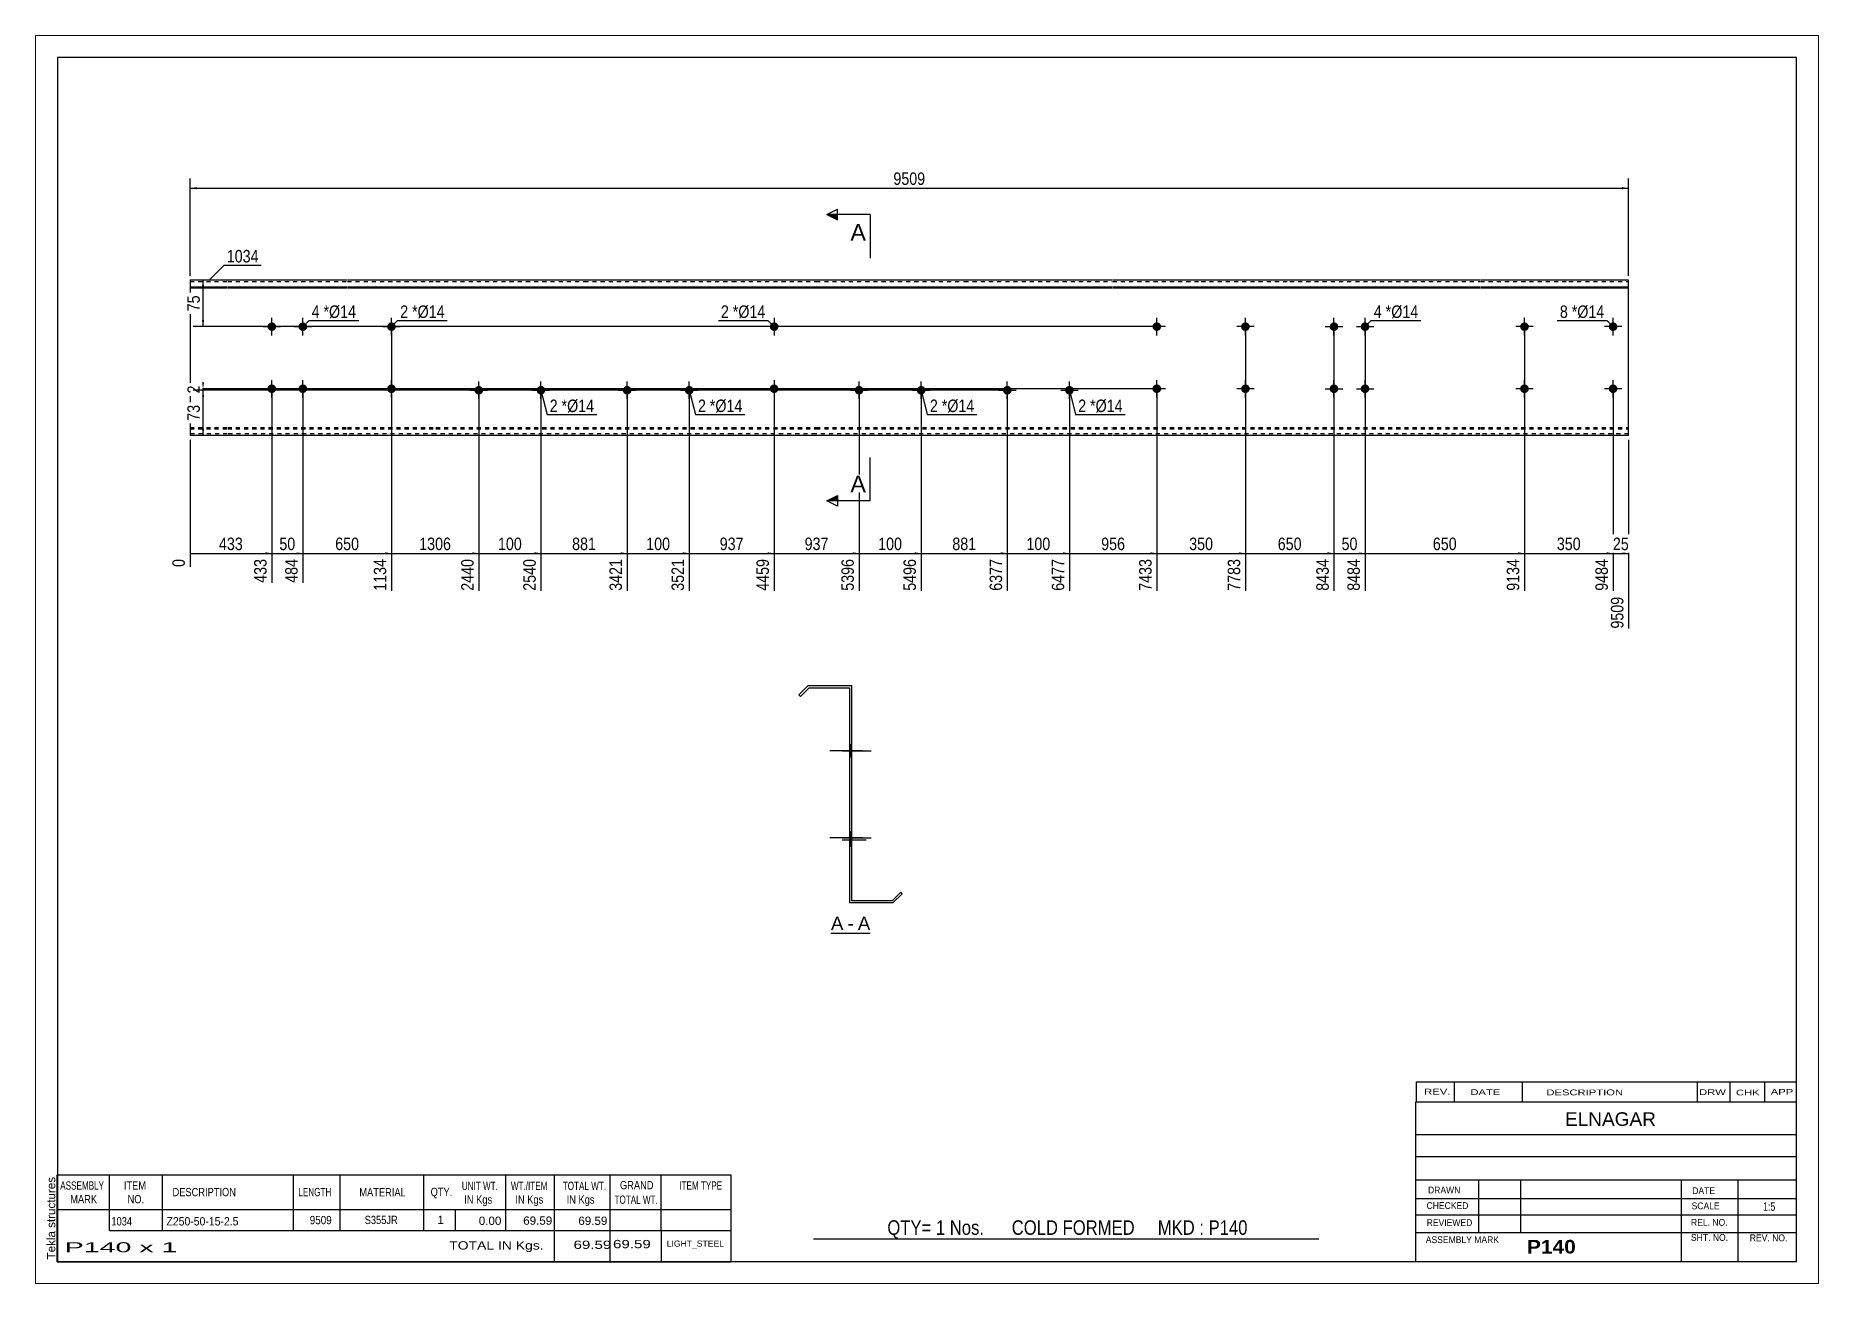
# Paper-space layout 'Layout1' of a CAD drawing. Header units: millimetres. Extents: x 0 to 410, y 0 to 287.
# The model-space entities are those that its viewports show. They can reach past a viewport. Long polylines and large blocks are cut down to what shows.
import ezdxf

# ---------------------------------------------------------------- set-up
doc = ezdxf.new("R2010")
doc.units = ezdxf.units.MM
doc.linetypes.add('DXK_LINE_DOT1', pattern=[1.8814, 0.9407, -0.9407])
doc.layers.add('Viewport layer', color=7, linetype='Continuous', plot=False)
doc.styles.add('Arial', font='ARIAL.TTF', dxfattribs={"height": 0.2})
doc.styles.add('Arial Bold', font='ARIALBD.TTF', dxfattribs={"height": 0.2})
doc.styles.add('Arial Narrow', font='ARIALN.TTF', dxfattribs={"height": 0.2})

# ---------------------------------------------------------------- blocks, each defined once
blk = doc.blocks.new('Unknown-628700076-1200')
at = {"color": 5, "linetype": 'Continuous'}
for p, q in [((369.5, 69.08), (-30.5, 69.08)), ((-30.5, 69.08), (-30.5, -207.92)), ((369.5, -207.92), (369.5, 69.08)), ((-30.5, -207.92), (369.5, -207.92))]:
    blk.add_line(p, q, dxfattribs=at)
at = {"color": 174, "linetype": 'Continuous', "style": 'Arial'}
blk.add_text('Tekla structures', height=1.9102, rotation=90, dxfattribs=at).set_placement((-31, -207.42))
blk = doc.blocks.new('Unknown-628700076-12 - 1624')
at = {"color": 7, "linetype": 'Continuous'}
blk.add_line((147.42, -132.38), (156.45, -132.38), dxfattribs=at)
at = {"color": 0, "linetype": 'Continuous'}
blk.add_wipeout([(150.26, -131.63), (150.26, -128.43), (147.42, -128.43), (147.42, -131.63)], dxfattribs=at)
blk.add_wipeout([(152.64, -131.63), (152.64, -128.43), (151.22, -128.43), (151.22, -131.63)], dxfattribs=at)
at = {"color": 96, "linetype": 'Continuous', "style": 'Arial'}
blk.add_text('A', height=3.06, dxfattribs=at).set_placement((147.42, -131.63))
at = {"color": 0, "linetype": 'Continuous'}
blk.add_wipeout([(156.45, -131.63), (156.45, -128.43), (153.6, -128.43), (153.6, -131.63)], dxfattribs=at)
at = {"color": 96, "linetype": 'Continuous', "style": 'Arial'}
for s, p in [('-', (151.22, -131.63)), ('A', (153.6, -131.63))]:
    blk.add_text(s, height=3.06, dxfattribs=at).set_placement(p)
blk = doc.blocks.new('Bolt-628700076-1294 - 1220')
at = {"linetype": 'Continuous'}
for points in [[(221.35, -7.14, -1), (223.35, -7.14, -1)], [(326.29, -7.14, -1), (328.29, -7.14, -1)]]:
    blk.add_hatch(color=3, dxfattribs=at).paths.add_polyline_path(points)
at = {"color": 3, "linetype": 'Continuous'}
for p, q in [((224.35, -7.14), (220.35, -7.14)), ((222.35, -9.14), (222.35, -5.14)), ((329.29, -7.14), (325.29, -7.14)), ((327.29, -9.14), (327.29, -5.14))]:
    blk.add_line(p, q, dxfattribs=at)
blk = doc.blocks.new('Bolt-628700076-1261 - 1220')
at = {"linetype": 'Continuous'}
for points in [[(262.1, 7.14, -1), (264.1, 7.14, -1)], [(269.25, 7.14, -1), (271.25, 7.14, -1)], [(262.1, -7.14, -1), (264.1, -7.14, -1)], [(269.25, -7.14, -1), (271.25, -7.14, -1)]]:
    blk.add_hatch(color=3, dxfattribs=at).paths.add_polyline_path(points)
at = {"color": 3, "linetype": 'Continuous'}
for p, q in [((263.1, 5.14), (263.1, 9.14)), ((270.25, 5.14), (270.25, 9.14)), ((261.1, 7.14), (265.1, 7.14)), ((268.25, 7.14), (272.25, 7.14)), ((261.1, -7.14), (265.1, -7.14)), ((263.1, -9.14), (263.1, -5.14)), ((268.25, -7.14), (272.25, -7.14)), ((270.25, -9.14), (270.25, -5.14))]:
    blk.add_line(p, q, dxfattribs=at)
blk = doc.blocks.new('Bolt-628700076-1289 - 1220')
at = {"linetype": 'Continuous'}
for points in [[(135.34, 7.14, -1), (133.34, 7.14, -1)], [(135.34, -7.14, -1), (133.34, -7.14, -1)]]:
    blk.add_hatch(color=3, dxfattribs=at).paths.add_polyline_path(points)
at = {"color": 3, "linetype": 'Continuous'}
for p, q in [((134.34, 9.14), (134.34, 5.14)), ((136.34, 7.14), (132.34, 7.14)), ((136.34, -7.14), (132.34, -7.14)), ((134.34, -5.14), (134.34, -9.14))]:
    blk.add_line(p, q, dxfattribs=at)
blk = doc.blocks.new('Part-628700076-1363 - 1220')
at = {"color": 2, "linetype": 'Continuous'}
for p, q in [((8.57, 17.86), (0, 17.86)), ((0, 17.86), (0, -17.86)), ((36.09, 17.86), (8.67, 17.86)), ((56.47, 17.86), (36.19, 17.86)), ((90.57, 17.86), (56.57, 17.86)), ((124.67, 17.86), (90.67, 17.86)), ((143.91, 17.86), (124.77, 17.86)), ((178.01, 17.86), (144.01, 17.86)), ((212.11, 17.86), (178.11, 17.86)), ((232.49, 17.86), (212.21, 17.86)), ((252.87, 17.86), (232.59, 17.86)), ((296.68, 17.86), (252.97, 17.86)), ((317.05, 17.86), (296.78, 17.86)), ((330.86, 17.86), (317.15, 17.86)), ((330.86, -17.86), (330.86, 17.86)), ((0, 16.34), (8.57, 16.34)), ((0, 16.09), (8.57, 16.09)), ((8.67, 16.34), (36.09, 16.34)), ((8.67, 16.09), (36.09, 16.09)), ((36.19, 16.34), (56.47, 16.34)), ((36.19, 16.09), (56.47, 16.09)), ((56.57, 16.34), (90.57, 16.34)), ((56.57, 16.09), (90.57, 16.09)), ((90.67, 16.34), (124.67, 16.34)), ((90.67, 16.09), (124.67, 16.09)), ((124.77, 16.34), (143.91, 16.34)), ((124.77, 16.09), (143.91, 16.09)), ((144.01, 16.34), (178.01, 16.34)), ((144.01, 16.09), (178.01, 16.09)), ((178.11, 16.34), (212.11, 16.34)), ((178.11, 16.09), (212.11, 16.09)), ((212.21, 16.34), (232.49, 16.34)), ((212.21, 16.09), (232.49, 16.09)), ((232.59, 16.34), (252.87, 16.34)), ((232.59, 16.09), (252.87, 16.09)), ((252.97, 16.34), (296.68, 16.34)), ((252.97, 16.09), (296.68, 16.09)), ((296.78, 16.34), (317.05, 16.34)), ((296.78, 16.09), (317.05, 16.09)), ((317.15, 16.34), (330.86, 16.34)), ((317.15, 16.09), (330.86, 16.09)), ((8.57, -17.86), (0, -17.86)), ((36.09, -17.86), (8.67, -17.86)), ((56.47, -17.86), (36.19, -17.86)), ((90.57, -17.86), (56.57, -17.86)), ((124.67, -17.86), (90.67, -17.86)), ((143.91, -17.86), (124.77, -17.86)), ((178.01, -17.86), (144.01, -17.86)), ((212.11, -17.86), (178.11, -17.86)), ((232.49, -17.86), (212.21, -17.86)), ((252.87, -17.86), (232.59, -17.86)), ((296.68, -17.86), (252.97, -17.86)), ((317.05, -17.86), (296.78, -17.86)), ((330.86, -17.86), (317.15, -17.86))]:
    blk.add_line(p, q, dxfattribs=at)
at = {"color": 7, "linetype": 'DXK_LINE_DOT1'}
for p, q in [((0, 17.5), (8.57, 17.5)), ((8.67, 17.5), (36.09, 17.5)), ((36.19, 17.5), (56.47, 17.5)), ((56.57, 17.5), (90.57, 17.5)), ((90.67, 17.5), (124.67, 17.5)), ((124.77, 17.5), (143.91, 17.5)), ((144.01, 17.5), (178.01, 17.5)), ((178.11, 17.5), (212.11, 17.5)), ((212.21, 17.5), (232.49, 17.5)), ((232.59, 17.5), (252.87, 17.5)), ((252.97, 17.5), (296.68, 17.5)), ((296.78, 17.5), (317.05, 17.5)), ((317.15, 17.5), (330.86, 17.5)), ((0, -16.09), (8.57, -16.09)), ((0, -16.34), (8.57, -16.34)), ((8.67, -16.09), (36.09, -16.09)), ((8.67, -16.34), (36.09, -16.34)), ((36.19, -16.09), (56.47, -16.09)), ((36.19, -16.34), (56.47, -16.34)), ((56.57, -16.09), (90.57, -16.09)), ((56.57, -16.34), (90.57, -16.34)), ((90.67, -16.09), (124.67, -16.09)), ((90.67, -16.34), (124.67, -16.34)), ((124.77, -16.09), (143.91, -16.09)), ((124.77, -16.34), (143.91, -16.34)), ((144.01, -16.09), (178.01, -16.09)), ((144.01, -16.34), (178.01, -16.34)), ((178.11, -16.09), (212.11, -16.09)), ((178.11, -16.34), (212.11, -16.34)), ((212.21, -16.09), (232.49, -16.09)), ((212.21, -16.34), (232.49, -16.34)), ((232.59, -16.09), (252.87, -16.09)), ((232.59, -16.34), (252.87, -16.34)), ((252.97, -16.09), (296.68, -16.09)), ((252.97, -16.34), (296.68, -16.34)), ((296.78, -16.09), (317.05, -16.09)), ((296.78, -16.34), (317.05, -16.34)), ((317.15, -16.09), (330.86, -16.09)), ((317.15, -16.34), (330.86, -16.34)), ((8.57, -17.5), (0, -17.5)), ((36.09, -17.5), (8.67, -17.5)), ((56.47, -17.5), (36.19, -17.5)), ((90.57, -17.5), (56.57, -17.5)), ((124.67, -17.5), (90.67, -17.5)), ((143.91, -17.5), (124.77, -17.5)), ((178.01, -17.5), (144.01, -17.5)), ((212.11, -17.5), (178.11, -17.5)), ((232.49, -17.5), (212.21, -17.5)), ((252.87, -17.5), (232.59, -17.5)), ((296.68, -17.5), (252.97, -17.5)), ((317.05, -17.5), (296.78, -17.5)), ((330.86, -17.5), (317.15, -17.5))]:
    blk.add_line(p, q, dxfattribs=at)
blk = doc.blocks.new('Bolt-628700076-1299 - 1220')
at = {"linetype": 'Continuous'}
for points in [[(221.35, 7.14, -1), (223.35, 7.14, -1)], [(326.29, 7.14, -1), (328.29, 7.14, -1)]]:
    blk.add_hatch(color=3, dxfattribs=at).paths.add_polyline_path(points)
at = {"color": 3, "linetype": 'Continuous'}
for p, q in [((222.35, 5.14), (222.35, 9.14)), ((327.29, 5.14), (327.29, 9.14)), ((224.35, 7.14), (220.35, 7.14)), ((329.29, 7.14), (325.29, 7.14))]:
    blk.add_line(p, q, dxfattribs=at)
blk = doc.blocks.new('Bolt-628700076-1368 - 1220')
at = {"linetype": 'Continuous'}
for points in [[(153.87, -6.49, -1), (153.87, -8.49, -1)], [(168.15, -6.49, -1), (168.15, -8.49, -1)]]:
    blk.add_hatch(color=3, dxfattribs=at).paths.add_polyline_path(points)
at = {"color": 3, "linetype": 'Continuous'}
for p, q in [((151.87, -7.49), (155.87, -7.49)), ((153.87, -9.49), (153.87, -5.49)), ((166.15, -7.49), (170.15, -7.49)), ((168.15, -9.49), (168.15, -5.49))]:
    blk.add_line(p, q, dxfattribs=at)
blk = doc.blocks.new('Bolt-628700076-1304 - 1220')
at = {"linetype": 'Continuous'}
for points in [[(241.73, 7.14, -1), (243.73, 7.14, -1)], [(305.91, 7.14, -1), (307.91, 7.14, -1)]]:
    blk.add_hatch(color=3, dxfattribs=at).paths.add_polyline_path(points)
at = {"color": 3, "linetype": 'Continuous'}
for p, q in [((242.73, 5.14), (242.73, 9.14)), ((306.91, 5.14), (306.91, 9.14)), ((244.73, 7.14), (240.73, 7.14)), ((308.91, 7.14), (304.91, 7.14))]:
    blk.add_line(p, q, dxfattribs=at)
blk = doc.blocks.new('Bolt-628700076-1373 - 1220')
at = {"linetype": 'Continuous'}
for points in [[(100.53, -6.49, -1), (100.53, -8.49, -1)], [(114.81, -6.49, -1), (114.81, -8.49, -1)]]:
    blk.add_hatch(color=3, dxfattribs=at).paths.add_polyline_path(points)
at = {"color": 3, "linetype": 'Continuous'}
for p, q in [((98.53, -7.49), (102.53, -7.49)), ((100.53, -9.49), (100.53, -5.49)), ((112.81, -7.49), (116.81, -7.49)), ((114.81, -9.49), (114.81, -5.49))]:
    blk.add_line(p, q, dxfattribs=at)
blk = doc.blocks.new('Bolt-628700076-1309 - 1220')
at = {"linetype": 'Continuous'}
for points in [[(241.73, -7.14, -1), (243.73, -7.14, -1)], [(305.91, -7.14, -1), (307.91, -7.14, -1)]]:
    blk.add_hatch(color=3, dxfattribs=at).paths.add_polyline_path(points)
at = {"color": 3, "linetype": 'Continuous'}
for p, q in [((244.73, -7.14), (240.73, -7.14)), ((242.73, -9.14), (242.73, -5.14)), ((308.91, -7.14), (304.91, -7.14)), ((306.91, -9.14), (306.91, -5.14))]:
    blk.add_line(p, q, dxfattribs=at)
blk = doc.blocks.new('Bolt-628700076-1337 - 1220')
at = {"linetype": 'Continuous'}
for points in [[(187.97, -6.49, -1), (187.97, -8.49, -1)], [(202.25, -6.49, -1), (202.25, -8.49, -1)]]:
    blk.add_hatch(color=3, dxfattribs=at).paths.add_polyline_path(points)
at = {"color": 3, "linetype": 'Continuous'}
for p, q in [((185.97, -7.49), (189.97, -7.49)), ((187.97, -9.49), (187.97, -5.49)), ((200.25, -7.49), (204.25, -7.49)), ((202.25, -9.49), (202.25, -5.49))]:
    blk.add_line(p, q, dxfattribs=at)
blk = doc.blocks.new('Bolt-628700076-1342 - 1220')
at = {"linetype": 'Continuous'}
for points in [[(45.33, 7.14, -1), (47.33, 7.14, -1)], [(45.33, -7.14, -1), (47.33, -7.14, -1)]]:
    blk.add_hatch(color=3, dxfattribs=at).paths.add_polyline_path(points)
at = {"color": 3, "linetype": 'Continuous'}
for p, q in [((46.33, 5.14), (46.33, 9.14)), ((44.33, 7.14), (48.33, 7.14)), ((44.33, -7.14), (48.33, -7.14)), ((46.33, -9.14), (46.33, -5.14))]:
    blk.add_line(p, q, dxfattribs=at)
blk = doc.blocks.new('Bolt-628700076-1347 - 1220')
at = {"linetype": 'Continuous'}
for points in [[(17.81, 7.14, -1), (19.81, 7.14, -1)], [(24.95, 7.14, -1), (26.95, 7.14, -1)], [(17.81, -7.14, -1), (19.81, -7.14, -1)], [(24.95, -7.14, -1), (26.95, -7.14, -1)]]:
    blk.add_hatch(color=3, dxfattribs=at).paths.add_polyline_path(points)
at = {"color": 3, "linetype": 'Continuous'}
for p, q in [((18.81, 5.14), (18.81, 9.14)), ((25.95, 5.14), (25.95, 9.14)), ((16.81, 7.14), (20.81, 7.14)), ((23.95, 7.14), (27.95, 7.14)), ((16.81, -7.14), (20.81, -7.14)), ((18.81, -9.14), (18.81, -5.14)), ((23.95, -7.14), (27.95, -7.14)), ((25.95, -9.14), (25.95, -5.14))]:
    blk.add_line(p, q, dxfattribs=at)
blk = doc.blocks.new('Bolt-628700076-1378 - 1220')
at = {"linetype": 'Continuous'}
for points in [[(66.43, -6.49, -1), (66.43, -8.49, -1)], [(80.71, -6.49, -1), (80.71, -8.49, -1)]]:
    blk.add_hatch(color=3, dxfattribs=at).paths.add_polyline_path(points)
at = {"color": 3, "linetype": 'Continuous'}
for p, q in [((64.43, -7.49), (68.43, -7.49)), ((66.43, -9.49), (66.43, -5.49)), ((78.71, -7.49), (82.71, -7.49)), ((80.71, -9.49), (80.71, -5.49))]:
    blk.add_line(p, q, dxfattribs=at)
blk = doc.blocks.new('Bolt-628700076-1629 - 1624')
at = {"linetype": 'Continuous'}
for points in [[(151.68, -89.03), (151.68, -91.83), (152.18, -91.83), (152.18, -89.03)], [(151.68, -89.03), (151.68, -91.83), (152.18, -91.83), (152.18, -89.03)], [(151.68, -109.03), (151.68, -111.83), (152.18, -111.83), (152.18, -109.03)], [(151.68, -109.03), (151.68, -111.83), (152.18, -111.83), (152.18, -109.03)]]:
    blk.add_hatch(color=3, dxfattribs=at).paths.add_polyline_path(points)
at = {"color": 3, "linetype": 'Continuous'}
for p, q in [((152.18, -89.03), (151.68, -89.03)), ((152.18, -89.03), (151.68, -89.03)), ((154.78, -90.43), (147.18, -90.43)), ((154.78, -90.43), (147.18, -90.43)), ((152.18, -91.83), (151.68, -91.83)), ((152.18, -91.83), (151.68, -91.83)), ((154.78, -110.43), (147.18, -110.43)), ((154.78, -110.43), (147.18, -110.43)), ((152.18, -109.03), (151.68, -109.03)), ((152.18, -109.03), (151.68, -109.03)), ((152.18, -111.83), (151.68, -111.83)), ((152.18, -111.83), (151.68, -111.83))]:
    blk.add_line(p, q, dxfattribs=at)
blk = doc.blocks.new('Bolt-628700076-1630 - 1624')
at = {"linetype": 'Continuous'}
for points in [[(152.18, -91.83), (152.18, -89.03), (151.68, -89.03), (151.68, -91.83)], [(152.18, -111.83), (152.18, -109.03), (151.68, -109.03), (151.68, -111.83)]]:
    blk.add_hatch(color=3, dxfattribs=at).paths.add_polyline_path(points)
at = {"color": 3, "linetype": 'Continuous'}
for p, q in [((152.18, -89.03), (151.68, -89.03)), ((152.18, -90.43), (147.68, -90.43)), ((152.18, -91.83), (151.68, -91.83)), ((152.18, -110.43), (147.68, -110.43)), ((152.18, -109.03), (151.68, -109.03)), ((152.18, -111.83), (151.68, -111.83))]:
    blk.add_line(p, q, dxfattribs=at)
blk = doc.blocks.new('Bolt-628700076-1631 - 1624')
at = {"linetype": 'Continuous'}
blk.add_hatch(color=3, dxfattribs=at).paths.add_polyline_path([(151.68, -109.03), (151.68, -111.83), (152.18, -111.83), (152.18, -109.03)])
blk.add_hatch(color=3, dxfattribs=at).paths.add_polyline_path([(151.68, -109.03), (151.68, -111.83), (152.18, -111.83), (152.18, -109.03)])
at = {"color": 3, "linetype": 'Continuous'}
for p, q in [((150.08, -110.43), (156.68, -110.43)), ((150.08, -110.43), (156.68, -110.43)), ((151.68, -109.03), (152.18, -109.03)), ((151.68, -109.03), (152.18, -109.03)), ((151.68, -111.83), (152.18, -111.83)), ((151.68, -111.83), (152.18, -111.83))]:
    blk.add_line(p, q, dxfattribs=at)
blk = doc.blocks.new('Bolt-628700076-1632 - 1624')
at = {"linetype": 'Continuous'}
blk.add_hatch(color=3, dxfattribs=at).paths.add_polyline_path([(151.68, -89.03), (151.68, -91.83), (152.18, -91.83), (152.18, -89.03)])
blk.add_hatch(color=3, dxfattribs=at).paths.add_polyline_path([(151.68, -89.03), (151.68, -91.83), (152.18, -91.83), (152.18, -89.03)])
at = {"color": 3, "linetype": 'Continuous'}
for p, q in [((151.68, -89.03), (152.18, -89.03)), ((151.68, -89.03), (152.18, -89.03)), ((150.08, -90.43), (156.68, -90.43)), ((150.08, -90.43), (156.68, -90.43)), ((151.68, -91.83), (152.18, -91.83)), ((151.68, -91.83), (152.18, -91.83))]:
    blk.add_line(p, q, dxfattribs=at)
blk = doc.blocks.new('Bolt-628700076-1633 - 1624')
at = {"linetype": 'Continuous'}
blk.add_hatch(color=3, dxfattribs=at).paths.add_polyline_path([(151.68, -89.03), (151.68, -91.83), (152.18, -91.83), (152.18, -89.03)])
blk.add_hatch(color=3, dxfattribs=at).paths.add_polyline_path([(151.68, -89.03), (151.68, -91.83), (152.18, -91.83), (152.18, -89.03)])
at = {"color": 3, "linetype": 'Continuous'}
for p, q in [((151.68, -89.03), (152.18, -89.03)), ((151.68, -89.03), (152.18, -89.03)), ((150.08, -90.43), (156.68, -90.43)), ((150.08, -90.43), (156.68, -90.43)), ((151.68, -91.83), (152.18, -91.83)), ((151.68, -91.83), (152.18, -91.83))]:
    blk.add_line(p, q, dxfattribs=at)
blk = doc.blocks.new('Bolt-628700076-1634 - 1624')
at = {"linetype": 'Continuous'}
blk.add_hatch(color=3, dxfattribs=at).paths.add_polyline_path([(151.68, -109.03), (151.68, -111.83), (152.18, -111.83), (152.18, -109.03)])
blk.add_hatch(color=3, dxfattribs=at).paths.add_polyline_path([(151.68, -109.03), (151.68, -111.83), (152.18, -111.83), (152.18, -109.03)])
at = {"color": 3, "linetype": 'Continuous'}
for p, q in [((150.08, -110.43), (156.68, -110.43)), ((150.08, -110.43), (156.68, -110.43)), ((151.68, -109.03), (152.18, -109.03)), ((151.68, -109.03), (152.18, -109.03)), ((151.68, -111.83), (152.18, -111.83)), ((151.68, -111.83), (152.18, -111.83))]:
    blk.add_line(p, q, dxfattribs=at)
blk = doc.blocks.new('Bolt-628700076-1635 - 1624')
at = {"linetype": 'Continuous'}
blk.add_hatch(color=3, dxfattribs=at).paths.add_polyline_path([(152.18, -112.32), (152.18, -109.52), (151.68, -109.52), (151.68, -112.32)])
blk.add_hatch(color=3, dxfattribs=at).paths.add_polyline_path([(152.18, -112.32), (152.18, -109.52), (151.68, -109.52), (151.68, -112.32)])
at = {"color": 3, "linetype": 'Continuous'}
for p, q in [((151.68, -109.52), (152.18, -109.52)), ((151.68, -109.52), (152.18, -109.52)), ((149.98, -110.92), (155.48, -110.92)), ((149.98, -110.92), (155.48, -110.92)), ((151.68, -112.32), (152.18, -112.32)), ((151.68, -112.32), (152.18, -112.32))]:
    blk.add_line(p, q, dxfattribs=at)
blk = doc.blocks.new('Bolt-628700076-1636 - 1624')
at = {"linetype": 'Continuous'}
for points in [[(151.68, -89.03), (151.68, -91.83), (152.18, -91.83), (152.18, -89.03)], [(151.68, -109.03), (151.68, -111.83), (152.18, -111.83), (152.18, -109.03)]]:
    blk.add_hatch(color=3, dxfattribs=at).paths.add_polyline_path(points)
at = {"color": 3, "linetype": 'Continuous'}
for p, q in [((152.18, -89.03), (151.68, -89.03)), ((153.78, -90.43), (147.18, -90.43)), ((152.18, -91.83), (151.68, -91.83)), ((153.78, -110.43), (147.18, -110.43)), ((152.18, -109.03), (151.68, -109.03)), ((152.18, -111.83), (151.68, -111.83))]:
    blk.add_line(p, q, dxfattribs=at)
blk = doc.blocks.new('Bolt-628700076-1637 - 1624')
at = {"linetype": 'Continuous'}
for points in [[(151.68, -89.03), (151.68, -91.83), (152.18, -91.83), (152.18, -89.03)], [(151.68, -89.03), (151.68, -91.83), (152.18, -91.83), (152.18, -89.03)], [(151.68, -109.03), (151.68, -111.83), (152.18, -111.83), (152.18, -109.03)], [(151.68, -109.03), (151.68, -111.83), (152.18, -111.83), (152.18, -109.03)]]:
    blk.add_hatch(color=3, dxfattribs=at).paths.add_polyline_path(points)
at = {"color": 3, "linetype": 'Continuous'}
for p, q in [((152.18, -89.03), (151.68, -89.03)), ((152.18, -89.03), (151.68, -89.03)), ((154.78, -90.43), (147.18, -90.43)), ((154.78, -90.43), (147.18, -90.43)), ((152.18, -91.83), (151.68, -91.83)), ((152.18, -91.83), (151.68, -91.83)), ((154.78, -110.43), (147.18, -110.43)), ((154.78, -110.43), (147.18, -110.43)), ((152.18, -109.03), (151.68, -109.03)), ((152.18, -109.03), (151.68, -109.03)), ((152.18, -111.83), (151.68, -111.83)), ((152.18, -111.83), (151.68, -111.83))]:
    blk.add_line(p, q, dxfattribs=at)
blk = doc.blocks.new('Part-628700076-1638 - 1624')
at = {"color": 2, "linetype": 'Continuous'}
for p, q in [((142.18, -75.43), (140.06, -77.55)), ((140.06, -77.55), (140.41, -77.91)), ((142.39, -75.93), (140.41, -77.91)), ((142.18, -75.43), (152.18, -75.43)), ((142.39, -75.93), (151.68, -75.93)), ((151.68, -75.93), (151.68, -125.43)), ((152.18, -124.93), (152.18, -75.43)), ((161.48, -124.93), (163.45, -122.96)), ((163.8, -123.31), (163.45, -122.96)), ((161.68, -125.43), (151.68, -125.43)), ((161.48, -124.93), (152.18, -124.93)), ((161.68, -125.43), (163.8, -123.31))]:
    blk.add_line(p, q, dxfattribs=at)
blk = doc.blocks.new('Bolt-628700076-1639 - 1624')
at = {"linetype": 'Continuous'}
blk.add_hatch(color=3, dxfattribs=at).paths.add_polyline_path([(152.18, -112.32), (152.18, -109.52), (151.68, -109.52), (151.68, -112.32)])
blk.add_hatch(color=3, dxfattribs=at).paths.add_polyline_path([(152.18, -112.32), (152.18, -109.52), (151.68, -109.52), (151.68, -112.32)])
at = {"color": 3, "linetype": 'Continuous'}
for p, q in [((151.68, -109.52), (152.18, -109.52)), ((151.68, -109.52), (152.18, -109.52)), ((149.98, -110.92), (155.48, -110.92)), ((149.98, -110.92), (155.48, -110.92)), ((151.68, -112.32), (152.18, -112.32)), ((151.68, -112.32), (152.18, -112.32))]:
    blk.add_line(p, q, dxfattribs=at)
blk = doc.blocks.new('Bolt-628700076-1640 - 1624')
at = {"linetype": 'Continuous'}
blk.add_hatch(color=3, dxfattribs=at).paths.add_polyline_path([(152.18, -112.32), (152.18, -109.52), (151.68, -109.52), (151.68, -112.32)])
blk.add_hatch(color=3, dxfattribs=at).paths.add_polyline_path([(152.18, -112.32), (152.18, -109.52), (151.68, -109.52), (151.68, -112.32)])
at = {"color": 3, "linetype": 'Continuous'}
for p, q in [((151.68, -109.52), (152.18, -109.52)), ((151.68, -109.52), (152.18, -109.52)), ((149.98, -110.92), (155.48, -110.92)), ((149.98, -110.92), (155.48, -110.92)), ((151.68, -112.32), (152.18, -112.32)), ((151.68, -112.32), (152.18, -112.32))]:
    blk.add_line(p, q, dxfattribs=at)
blk = doc.blocks.new('Bolt-628700076-1641 - 1624')
at = {"linetype": 'Continuous'}
blk.add_hatch(color=3, dxfattribs=at).paths.add_polyline_path([(152.18, -112.32), (152.18, -109.52), (151.68, -109.52), (151.68, -112.32)])
blk.add_hatch(color=3, dxfattribs=at).paths.add_polyline_path([(152.18, -112.32), (152.18, -109.52), (151.68, -109.52), (151.68, -112.32)])
at = {"color": 3, "linetype": 'Continuous'}
for p, q in [((151.68, -109.52), (152.18, -109.52)), ((151.68, -109.52), (152.18, -109.52)), ((149.98, -110.92), (155.48, -110.92)), ((149.98, -110.92), (155.48, -110.92)), ((151.68, -112.32), (152.18, -112.32)), ((151.68, -112.32), (152.18, -112.32))]:
    blk.add_line(p, q, dxfattribs=at)
blk = doc.blocks.new('StraightDimension-628700076-2629 - 1220')
at = {"linetype": 'Continuous'}
blk.add_hatch(color=7, dxfattribs=at).paths.add_polyline_path([(186.47, -44.75), (187.97, -45), (186.47, -45.25)])
at = {"color": 7, "linetype": 'Continuous'}
for p, q in [((168.15, -8.49), (168.15, -53.61)), ((187.97, -8.49), (187.97, -53.61)), ((168.15, -45), (187.97, -45))]:
    blk.add_line(p, q, dxfattribs=at)
at = {"color": 0}
blk.add_wipeout([(181.4, -44.85), (181.4, -40.65), (174.72, -40.65), (174.72, -44.85)], dxfattribs=at)
at = {"color": 3, "style": 'Arial Narrow'}
blk.add_text('881', height=2.863, dxfattribs=at).set_placement((175.32, -44.25))
at = {"color": 0, "linetype": 'Continuous'}
blk.add_wipeout([(187.37, -45.7), (183.17, -45.7), (183.17, -54.21), (187.37, -54.21)], dxfattribs=at)
at = {"color": 3, "linetype": 'Continuous', "style": 'Arial Narrow'}
blk.add_text('6377', height=2.863, rotation=90.0002, dxfattribs=at).set_placement((186.77, -53.61))
blk = doc.blocks.new('StraightDimension-628700076-2639 - 1220')
at = {"linetype": 'Continuous'}
blk.add_hatch(color=7, dxfattribs=at).paths.add_polyline_path([(17.31, -44.75), (18.81, -45), (17.31, -45.25)])
at = {"color": 7, "linetype": 'Continuous'}
for p, q in [((18.81, -8.14), (18.81, -51.78)), ((0, -18.86), (0, -48.13)), ((0, -45), (18.81, -45))]:
    blk.add_line(p, q, dxfattribs=at)
at = {"color": 0}
blk.add_wipeout([(12.75, -44.85), (12.75, -40.65), (6.06, -40.65), (6.06, -44.85)], dxfattribs=at)
at = {"color": 0, "linetype": 'Continuous'}
blk.add_wipeout([(-0.6, -45.7), (-4.8, -45.7), (-4.8, -48.73), (-0.6, -48.73)], dxfattribs=at)
at = {"color": 3, "linetype": 'Continuous', "style": 'Arial Narrow'}
blk.add_text('0', height=2.86, rotation=90.0002, dxfattribs=at).set_placement((-1.2, -48.13))
at = {"color": 0, "linetype": 'Continuous'}
blk.add_wipeout([(18.21, -45.7), (14.01, -45.7), (14.01, -52.38), (18.21, -52.38)], dxfattribs=at)
at = {"color": 3, "style": 'Arial Narrow'}
blk.add_text('433', height=2.863, dxfattribs=at).set_placement((6.66, -44.25))
at = {"color": 3, "linetype": 'Continuous', "style": 'Arial Narrow'}
blk.add_text('433', height=2.863, rotation=90.0002, dxfattribs=at).set_placement((17.61, -51.78))
blk = doc.blocks.new('StraightDimension-628700076-2623 - 1220')
at = {"linetype": 'Continuous'}
blk.add_hatch(color=7, dxfattribs=at).paths.add_polyline_path([(305.41, -44.75), (306.91, -45), (305.41, -45.25)])
at = {"color": 7, "linetype": 'Continuous'}
for p, q in [((270.25, 6.14), (270.25, -53.61)), ((306.91, 6.14), (306.91, -53.61)), ((270.25, -45), (306.91, -45))]:
    blk.add_line(p, q, dxfattribs=at)
at = {"color": 0}
blk.add_wipeout([(291.92, -44.85), (291.92, -40.65), (285.24, -40.65), (285.24, -44.85)], dxfattribs=at)
at = {"color": 0, "linetype": 'Continuous'}
blk.add_wipeout([(306.31, -45.7), (302.11, -45.7), (302.11, -54.21), (306.31, -54.21)], dxfattribs=at)
at = {"color": 3, "style": 'Arial Narrow'}
blk.add_text('650', height=2.863, dxfattribs=at).set_placement((285.84, -44.25))
at = {"color": 3, "linetype": 'Continuous', "style": 'Arial Narrow'}
blk.add_text('9134', height=2.863, rotation=90.0002, dxfattribs=at).set_placement((305.71, -53.61))
blk = doc.blocks.new('StraightDimension-628700076-2622 - 1220')
at = {"linetype": 'Continuous'}
blk.add_hatch(color=7, dxfattribs=at).paths.add_polyline_path([(325.79, -44.75), (327.29, -45), (325.79, -45.25)])
at = {"color": 7, "linetype": 'Continuous'}
for p, q in [((306.91, 6.14), (306.91, -53.61)), ((327.29, -8.14), (327.29, -53.61)), ((306.91, -45), (327.29, -45))]:
    blk.add_line(p, q, dxfattribs=at)
at = {"color": 0}
blk.add_wipeout([(320.44, -44.85), (320.44, -40.65), (313.76, -40.65), (313.76, -44.85)], dxfattribs=at)
at = {"color": 3, "style": 'Arial Narrow'}
blk.add_text('350', height=2.863, dxfattribs=at).set_placement((314.36, -44.25))
at = {"color": 0, "linetype": 'Continuous'}
blk.add_wipeout([(326.69, -45.7), (322.49, -45.7), (322.49, -54.21), (326.69, -54.21)], dxfattribs=at)
at = {"color": 3, "linetype": 'Continuous', "style": 'Arial Narrow'}
blk.add_text('9484', height=2.863, rotation=90.0002, dxfattribs=at).set_placement((326.09, -53.61))
blk = doc.blocks.new('StraightDimension-628700076-2634 - 1220')
at = {"linetype": 'Continuous'}
blk.add_hatch(color=7, dxfattribs=at).paths.add_polyline_path([(99.03, -44.75), (100.53, -45), (99.03, -45.25)])
at = {"color": 7, "linetype": 'Continuous'}
for p, q in [((80.71, -8.49), (80.71, -53.61)), ((100.53, -8.49), (100.53, -53.61)), ((80.71, -45), (100.53, -45))]:
    blk.add_line(p, q, dxfattribs=at)
at = {"color": 0}
blk.add_wipeout([(93.96, -44.85), (93.96, -40.65), (87.28, -40.65), (87.28, -44.85)], dxfattribs=at)
at = {"color": 3, "style": 'Arial Narrow'}
blk.add_text('881', height=2.863, dxfattribs=at).set_placement((87.88, -44.25))
at = {"color": 0, "linetype": 'Continuous'}
blk.add_wipeout([(99.93, -45.7), (95.73, -45.7), (95.73, -54.21), (99.93, -54.21)], dxfattribs=at)
at = {"color": 3, "linetype": 'Continuous', "style": 'Arial Narrow'}
blk.add_text('3421', height=2.863, rotation=90.0002, dxfattribs=at).set_placement((99.33, -53.61))
blk = doc.blocks.new('StraightDimension-628700076-2638 - 1220')
at = {"linetype": 'Continuous'}
blk.add_hatch(color=7, dxfattribs=at).paths.add_polyline_path([(24.45, -44.75), (25.95, -45), (24.45, -45.25)])
at = {"color": 7, "linetype": 'Continuous'}
for p, q in [((18.81, -8.14), (18.81, -51.78)), ((25.95, -8.14), (25.95, -51.78)), ((18.81, -45), (25.95, -45))]:
    blk.add_line(p, q, dxfattribs=at)
at = {"color": 0}
blk.add_wipeout([(24.81, -44.85), (24.81, -40.65), (19.95, -40.65), (19.95, -44.85)], dxfattribs=at)
at = {"color": 0, "linetype": 'Continuous'}
blk.add_wipeout([(25.35, -45.7), (21.15, -45.7), (21.15, -52.38), (25.35, -52.38)], dxfattribs=at)
at = {"color": 3, "style": 'Arial Narrow'}
blk.add_text('50', height=2.863, dxfattribs=at).set_placement((20.55, -44.25))
at = {"color": 3, "linetype": 'Continuous', "style": 'Arial Narrow'}
blk.add_text('484', height=2.863, rotation=90.0002, dxfattribs=at).set_placement((24.75, -51.78))
blk = doc.blocks.new('StraightDimension-628700076-2635 - 1220')
at = {"linetype": 'Continuous'}
blk.add_hatch(color=7, dxfattribs=at).paths.add_polyline_path([(79.21, -44.75), (80.71, -45), (79.21, -45.25)])
at = {"color": 7, "linetype": 'Continuous'}
for p, q in [((66.43, -8.49), (66.43, -53.61)), ((80.71, -8.49), (80.71, -53.61)), ((66.43, -45), (80.71, -45))]:
    blk.add_line(p, q, dxfattribs=at)
at = {"color": 0}
blk.add_wipeout([(76.91, -44.85), (76.91, -40.65), (70.23, -40.65), (70.23, -44.85)], dxfattribs=at)
at = {"color": 0, "linetype": 'Continuous'}
blk.add_wipeout([(80.11, -45.7), (75.91, -45.7), (75.91, -54.21), (80.11, -54.21)], dxfattribs=at)
at = {"color": 3, "style": 'Arial Narrow'}
blk.add_text('100', height=2.863, dxfattribs=at).set_placement((70.83, -44.25))
at = {"color": 3, "linetype": 'Continuous', "style": 'Arial Narrow'}
blk.add_text('2540', height=2.863, rotation=90.0002, dxfattribs=at).set_placement((79.51, -53.61))
blk = doc.blocks.new('StraightDimension-628700076-1395 - 1220')
at = {"linetype": 'Continuous'}
for points in [[(1.5, 38.75), (0, 39), (1.5, 39.25)], [(329.36, 39.25), (330.86, 39), (329.36, 38.75)]]:
    blk.add_hatch(color=7, dxfattribs=at).paths.add_polyline_path(points)
at = {"color": 7, "linetype": 'Continuous'}
for p, q in [((0, 18.86), (0, 41.25)), ((330.86, 18.86), (330.86, 41.25)), ((0, 39), (330.86, 39))]:
    blk.add_line(p, q, dxfattribs=at)
at = {"color": 0}
blk.add_wipeout([(169.69, 39.15), (169.69, 43.35), (161.17, 43.35), (161.17, 39.15)], dxfattribs=at)
at = {"color": 3, "style": 'Arial Narrow'}
blk.add_text('9509', height=2.863, dxfattribs=at).set_placement((161.77, 39.75))
blk = doc.blocks.new('StraightDimension-628700076-1426 - 1220')
at = {"linetype": 'Continuous'}
for points in [[(2.75, 16.36), (3, 17.86), (3.25, 16.36)], [(3.25, 8.64), (3, 7.14), (2.75, 8.64)]]:
    blk.add_hatch(color=7, dxfattribs=at).paths.add_polyline_path(points)
at = {"color": 7, "linetype": 'Continuous'}
for p, q in [((17.81, 17.86), (0.75, 17.86)), ((3, 7.14), (3, 17.86)), ((221.35, 7.14), (0.75, 7.14))]:
    blk.add_line(p, q, dxfattribs=at)
at = {"color": 0}
blk.add_wipeout([(2.85, 14.93), (-1.35, 14.93), (-1.35, 10.07), (2.85, 10.07)], dxfattribs=at)
at = {"color": 3, "style": 'Arial Narrow'}
blk.add_text('75', height=2.863, rotation=90.0002, dxfattribs=at).set_placement((2.25, 10.67))
blk = doc.blocks.new('StraightDimension-628700076-2402 - 1220')
at = {"linetype": 'Continuous'}
for points in [[(3.25, -5.64), (3, -7.14), (2.75, -5.64)], [(2.75, -8.99), (3, -7.49), (3.25, -8.99)]]:
    blk.add_hatch(color=7, dxfattribs=at).paths.add_polyline_path(points)
at = {"color": 7, "linetype": 'Continuous'}
for p, q in [((221.35, -7.14), (0.75, -7.14)), ((186.97, -7.49), (0.75, -7.49)), ((3, -7.49), (3, -7.14))]:
    blk.add_line(p, q, dxfattribs=at)
at = {"color": 0}
blk.add_wipeout([(2.85, -5.8), (-1.35, -5.8), (-1.35, -8.83), (2.85, -8.83)], dxfattribs=at)
at = {"color": 3, "style": 'Arial Narrow'}
blk.add_text('2', height=2.86, rotation=90.0002, dxfattribs=at).set_placement((2.25, -8.23))
blk = doc.blocks.new('StraightDimension-628700076-2403 - 1220')
at = {"linetype": 'Continuous'}
for points in [[(2.75, -8.99), (3, -7.49), (3.25, -8.99)], [(3.25, -16.36), (3, -17.86), (2.75, -16.36)]]:
    blk.add_hatch(color=7, dxfattribs=at).paths.add_polyline_path(points)
at = {"color": 7, "linetype": 'Continuous'}
for p, q in [((186.97, -7.49), (0.75, -7.49)), ((3, -17.86), (3, -7.49)), ((17.81, -17.86), (0.75, -17.86))]:
    blk.add_line(p, q, dxfattribs=at)
at = {"color": 0}
blk.add_wipeout([(2.85, -10.25), (-1.35, -10.25), (-1.35, -15.1), (2.85, -15.1)], dxfattribs=at)
at = {"color": 3, "style": 'Arial Narrow'}
blk.add_text('73', height=2.863, rotation=90.0002, dxfattribs=at).set_placement((2.25, -14.5))
blk = doc.blocks.new('StraightDimension-628700076-2621 - 1220')
at = {"linetype": 'Continuous'}
blk.add_hatch(color=7, dxfattribs=at).paths.add_polyline_path([(329.36, -44.75), (330.86, -45), (329.36, -45.25)])
at = {"color": 7, "linetype": 'Continuous'}
for p, q in [((327.29, -8.14), (327.29, -53.61)), ((330.86, -18.86), (330.86, -62.31)), ((327.29, -45), (330.86, -45))]:
    blk.add_line(p, q, dxfattribs=at)
at = {"color": 0}
blk.add_wipeout([(331.5, -44.85), (331.5, -40.65), (326.65, -40.65), (326.65, -44.85)], dxfattribs=at)
at = {"color": 0, "linetype": 'Continuous'}
blk.add_wipeout([(330.26, -54.4), (326.06, -54.4), (326.06, -62.91), (330.26, -62.91)], dxfattribs=at)
at = {"color": 3, "style": 'Arial Narrow'}
blk.add_text('25', height=2.863, dxfattribs=at).set_placement((327.25, -44.25))
at = {"color": 3, "linetype": 'Continuous', "style": 'Arial Narrow'}
blk.add_text('9509', height=2.863, rotation=90.0002, dxfattribs=at).set_placement((329.66, -62.31))
blk = doc.blocks.new('StraightDimension-628700076-2624 - 1220')
at = {"linetype": 'Continuous'}
blk.add_hatch(color=7, dxfattribs=at).paths.add_polyline_path([(268.75, -44.75), (270.25, -45), (268.75, -45.25)])
at = {"color": 7, "linetype": 'Continuous'}
for p, q in [((263.1, 6.14), (263.1, -53.61)), ((270.25, 6.14), (270.25, -53.61)), ((263.1, -45), (270.25, -45))]:
    blk.add_line(p, q, dxfattribs=at)
at = {"color": 0}
blk.add_wipeout([(269.1, -44.85), (269.1, -40.65), (264.25, -40.65), (264.25, -44.85)], dxfattribs=at)
at = {"color": 0, "linetype": 'Continuous'}
blk.add_wipeout([(269.65, -45.7), (265.45, -45.7), (265.45, -54.21), (269.65, -54.21)], dxfattribs=at)
at = {"color": 3, "style": 'Arial Narrow'}
blk.add_text('50', height=2.863, dxfattribs=at).set_placement((264.85, -44.25))
at = {"color": 3, "linetype": 'Continuous', "style": 'Arial Narrow'}
blk.add_text('8484', height=2.863, rotation=90.0002, dxfattribs=at).set_placement((269.05, -53.61))
blk = doc.blocks.new('StraightDimension-628700076-2625 - 1220')
at = {"linetype": 'Continuous'}
blk.add_hatch(color=7, dxfattribs=at).paths.add_polyline_path([(261.6, -44.75), (263.1, -45), (261.6, -45.25)])
at = {"color": 7, "linetype": 'Continuous'}
for p, q in [((242.73, 6.14), (242.73, -53.61)), ((263.1, 6.14), (263.1, -53.61)), ((242.73, -45), (263.1, -45))]:
    blk.add_line(p, q, dxfattribs=at)
at = {"color": 0}
blk.add_wipeout([(256.26, -44.85), (256.26, -40.65), (249.57, -40.65), (249.57, -44.85)], dxfattribs=at)
at = {"color": 3, "style": 'Arial Narrow'}
blk.add_text('650', height=2.863, dxfattribs=at).set_placement((250.17, -44.25))
at = {"color": 0, "linetype": 'Continuous'}
blk.add_wipeout([(262.5, -45.7), (258.3, -45.7), (258.3, -54.21), (262.5, -54.21)], dxfattribs=at)
at = {"color": 3, "linetype": 'Continuous', "style": 'Arial Narrow'}
blk.add_text('8434', height=2.863, rotation=90.0002, dxfattribs=at).set_placement((261.9, -53.61))
blk = doc.blocks.new('StraightDimension-628700076-2626 - 1220')
at = {"linetype": 'Continuous'}
blk.add_hatch(color=7, dxfattribs=at).paths.add_polyline_path([(241.23, -44.75), (242.73, -45), (241.23, -45.25)])
at = {"color": 7, "linetype": 'Continuous'}
for p, q in [((242.73, 6.14), (242.73, -53.61)), ((222.35, -8.14), (222.35, -53.61)), ((222.35, -45), (242.73, -45))]:
    blk.add_line(p, q, dxfattribs=at)
at = {"color": 0}
blk.add_wipeout([(235.88, -44.85), (235.88, -40.65), (229.2, -40.65), (229.2, -44.85)], dxfattribs=at)
at = {"color": 3, "style": 'Arial Narrow'}
blk.add_text('350', height=2.863, dxfattribs=at).set_placement((229.8, -44.25))
at = {"color": 0, "linetype": 'Continuous'}
blk.add_wipeout([(242.13, -45.7), (237.93, -45.7), (237.93, -54.21), (242.13, -54.21)], dxfattribs=at)
at = {"color": 3, "linetype": 'Continuous', "style": 'Arial Narrow'}
blk.add_text('7783', height=2.863, rotation=90.0002, dxfattribs=at).set_placement((241.53, -53.61))
blk = doc.blocks.new('StraightDimension-628700076-2627 - 1220')
at = {"linetype": 'Continuous'}
blk.add_hatch(color=7, dxfattribs=at).paths.add_polyline_path([(220.85, -44.75), (222.35, -45), (220.85, -45.25)])
at = {"color": 7, "linetype": 'Continuous'}
for p, q in [((222.35, -8.14), (222.35, -53.61)), ((202.25, -8.49), (202.25, -53.61)), ((202.25, -45), (222.35, -45))]:
    blk.add_line(p, q, dxfattribs=at)
at = {"color": 0}
blk.add_wipeout([(215.64, -44.85), (215.64, -40.65), (208.96, -40.65), (208.96, -44.85)], dxfattribs=at)
at = {"color": 3, "style": 'Arial Narrow'}
blk.add_text('956', height=2.863, dxfattribs=at).set_placement((209.56, -44.25))
at = {"color": 0, "linetype": 'Continuous'}
blk.add_wipeout([(221.75, -45.7), (217.55, -45.7), (217.55, -54.21), (221.75, -54.21)], dxfattribs=at)
at = {"color": 3, "linetype": 'Continuous', "style": 'Arial Narrow'}
blk.add_text('7433', height=2.863, rotation=90.0002, dxfattribs=at).set_placement((221.15, -53.61))
blk = doc.blocks.new('StraightDimension-628700076-2628 - 1220')
at = {"linetype": 'Continuous'}
blk.add_hatch(color=7, dxfattribs=at).paths.add_polyline_path([(200.75, -44.75), (202.25, -45), (200.75, -45.25)])
at = {"color": 7, "linetype": 'Continuous'}
for p, q in [((187.97, -8.49), (187.97, -53.61)), ((202.25, -8.49), (202.25, -53.61)), ((187.97, -45), (202.25, -45))]:
    blk.add_line(p, q, dxfattribs=at)
at = {"color": 0}
blk.add_wipeout([(198.45, -44.85), (198.45, -40.65), (191.77, -40.65), (191.77, -44.85)], dxfattribs=at)
at = {"color": 0, "linetype": 'Continuous'}
blk.add_wipeout([(201.65, -45.7), (197.45, -45.7), (197.45, -54.21), (201.65, -54.21)], dxfattribs=at)
at = {"color": 3, "style": 'Arial Narrow'}
blk.add_text('100', height=2.863, dxfattribs=at).set_placement((192.37, -44.25))
at = {"color": 3, "linetype": 'Continuous', "style": 'Arial Narrow'}
blk.add_text('6477', height=2.863, rotation=90.0002, dxfattribs=at).set_placement((201.05, -53.61))
blk = doc.blocks.new('StraightDimension-628700076-2630 - 1220')
at = {"linetype": 'Continuous'}
blk.add_hatch(color=7, dxfattribs=at).paths.add_polyline_path([(166.65, -44.75), (168.15, -45), (166.65, -45.25)])
at = {"color": 7, "linetype": 'Continuous'}
for p, q in [((153.87, -8.49), (153.87, -53.61)), ((168.15, -8.49), (168.15, -53.61)), ((153.87, -45), (168.15, -45))]:
    blk.add_line(p, q, dxfattribs=at)
at = {"color": 0}
blk.add_wipeout([(164.35, -44.85), (164.35, -40.65), (157.67, -40.65), (157.67, -44.85)], dxfattribs=at)
at = {"color": 0, "linetype": 'Continuous'}
blk.add_wipeout([(167.55, -45.7), (163.35, -45.7), (163.35, -54.21), (167.55, -54.21)], dxfattribs=at)
at = {"color": 3, "style": 'Arial Narrow'}
blk.add_text('100', height=2.863, dxfattribs=at).set_placement((158.27, -44.25))
at = {"color": 3, "linetype": 'Continuous', "style": 'Arial Narrow'}
blk.add_text('5496', height=2.863, rotation=90.0002, dxfattribs=at).set_placement((166.95, -53.61))
blk = doc.blocks.new('StraightDimension-628700076-2631 - 1220')
at = {"linetype": 'Continuous'}
blk.add_hatch(color=7, dxfattribs=at).paths.add_polyline_path([(152.37, -44.75), (153.87, -45), (152.37, -45.25)])
at = {"color": 7, "linetype": 'Continuous'}
for p, q in [((134.34, -8.14), (134.34, -53.61)), ((153.87, -8.49), (153.87, -53.61)), ((134.34, -45), (153.87, -45))]:
    blk.add_line(p, q, dxfattribs=at)
at = {"color": 0}
blk.add_wipeout([(147.45, -44.85), (147.45, -40.65), (140.76, -40.65), (140.76, -44.85)], dxfattribs=at)
at = {"color": 3, "style": 'Arial Narrow'}
blk.add_text('937', height=2.863, dxfattribs=at).set_placement((141.36, -44.25))
at = {"color": 0, "linetype": 'Continuous'}
blk.add_wipeout([(153.27, -45.7), (149.07, -45.7), (149.07, -54.21), (153.27, -54.21)], dxfattribs=at)
at = {"color": 3, "linetype": 'Continuous', "style": 'Arial Narrow'}
blk.add_text('5396', height=2.863, rotation=90.0002, dxfattribs=at).set_placement((152.67, -53.61))
blk = doc.blocks.new('StraightDimension-628700076-2632 - 1220')
at = {"linetype": 'Continuous'}
blk.add_hatch(color=7, dxfattribs=at).paths.add_polyline_path([(132.84, -44.75), (134.34, -45), (132.84, -45.25)])
at = {"color": 7, "linetype": 'Continuous'}
for p, q in [((134.34, -8.14), (134.34, -53.61)), ((114.81, -8.49), (114.81, -53.61)), ((114.81, -45), (134.34, -45))]:
    blk.add_line(p, q, dxfattribs=at)
at = {"color": 0}
blk.add_wipeout([(127.92, -44.85), (127.92, -40.65), (121.23, -40.65), (121.23, -44.85)], dxfattribs=at)
at = {"color": 3, "style": 'Arial Narrow'}
blk.add_text('937', height=2.863, dxfattribs=at).set_placement((121.83, -44.25))
at = {"color": 0, "linetype": 'Continuous'}
blk.add_wipeout([(133.74, -45.7), (129.54, -45.7), (129.54, -54.21), (133.74, -54.21)], dxfattribs=at)
at = {"color": 3, "linetype": 'Continuous', "style": 'Arial Narrow'}
blk.add_text('4459', height=2.863, rotation=90.0002, dxfattribs=at).set_placement((133.14, -53.61))
blk = doc.blocks.new('StraightDimension-628700076-2633 - 1220')
at = {"linetype": 'Continuous'}
blk.add_hatch(color=7, dxfattribs=at).paths.add_polyline_path([(113.31, -44.75), (114.81, -45), (113.31, -45.25)])
at = {"color": 7, "linetype": 'Continuous'}
for p, q in [((100.53, -8.49), (100.53, -53.61)), ((114.81, -8.49), (114.81, -53.61)), ((100.53, -45), (114.81, -45))]:
    blk.add_line(p, q, dxfattribs=at)
at = {"color": 0}
blk.add_wipeout([(111.01, -44.85), (111.01, -40.65), (104.33, -40.65), (104.33, -44.85)], dxfattribs=at)
at = {"color": 0, "linetype": 'Continuous'}
blk.add_wipeout([(114.21, -45.7), (110.01, -45.7), (110.01, -54.21), (114.21, -54.21)], dxfattribs=at)
at = {"color": 3, "style": 'Arial Narrow'}
blk.add_text('100', height=2.863, dxfattribs=at).set_placement((104.93, -44.25))
at = {"color": 3, "linetype": 'Continuous', "style": 'Arial Narrow'}
blk.add_text('3521', height=2.863, rotation=90.0002, dxfattribs=at).set_placement((113.61, -53.61))
blk = doc.blocks.new('StraightDimension-628700076-2636 - 1220')
at = {"linetype": 'Continuous'}
blk.add_hatch(color=7, dxfattribs=at).paths.add_polyline_path([(64.93, -44.75), (66.43, -45), (64.93, -45.25)])
at = {"color": 7, "linetype": 'Continuous'}
for p, q in [((46.33, 6.14), (46.33, -53.61)), ((66.43, -8.49), (66.43, -53.61)), ((46.33, -45), (66.43, -45))]:
    blk.add_line(p, q, dxfattribs=at)
at = {"color": 0}
blk.add_wipeout([(60.63, -44.85), (60.63, -40.65), (52.12, -40.65), (52.12, -44.85)], dxfattribs=at)
at = {"color": 0, "linetype": 'Continuous'}
blk.add_wipeout([(65.83, -45.7), (61.63, -45.7), (61.63, -54.21), (65.83, -54.21)], dxfattribs=at)
at = {"color": 3, "style": 'Arial Narrow'}
blk.add_text('1306', height=2.863, dxfattribs=at).set_placement((52.72, -44.25))
at = {"color": 3, "linetype": 'Continuous', "style": 'Arial Narrow'}
blk.add_text('2440', height=2.863, rotation=90.0002, dxfattribs=at).set_placement((65.23, -53.61))
blk = doc.blocks.new('StraightDimension-628700076-2637 - 1220')
at = {"linetype": 'Continuous'}
blk.add_hatch(color=7, dxfattribs=at).paths.add_polyline_path([(44.83, -44.75), (46.33, -45), (44.83, -45.25)])
at = {"color": 7, "linetype": 'Continuous'}
for p, q in [((46.33, 6.14), (46.33, -53.61)), ((25.95, -8.14), (25.95, -51.78)), ((25.95, -45), (46.33, -45))]:
    blk.add_line(p, q, dxfattribs=at)
at = {"color": 0}
blk.add_wipeout([(39.48, -44.85), (39.48, -40.65), (32.8, -40.65), (32.8, -44.85)], dxfattribs=at)
at = {"color": 3, "style": 'Arial Narrow'}
blk.add_text('650', height=2.863, dxfattribs=at).set_placement((33.4, -44.25))
at = {"color": 0, "linetype": 'Continuous'}
blk.add_wipeout([(45.73, -45.7), (41.53, -45.7), (41.53, -54.21), (45.73, -54.21)], dxfattribs=at)
at = {"color": 3, "linetype": 'Continuous', "style": 'Arial Narrow'}
blk.add_text('1134', height=2.863, rotation=90.0002, dxfattribs=at).set_placement((45.13, -53.61))
blk = doc.blocks.new('CBS_BOM-628700076-2877')
at = {"color": 7, "linetype": 'Continuous'}
for p, q in [((-30.54, -195.95), (-30.54, -187.95)), ((-30.53, -187.95), (124.39, -187.95)), ((-18.54, -195.95), (-18.54, -187.95)), ((-6.35, -195.95), (-6.35, -187.95)), ((23.82, -195.95), (23.82, -187.95)), ((34.5, -195.95), (34.5, -187.95)), ((53.81, -195.95), (53.81, -187.95)), ((72.62, -195.95), (72.62, -187.95)), ((83.83, -195.95), (83.83, -187.95)), ((96.61, -195.95), (96.61, -187.95)), ((108.36, -195.95), (108.36, -187.95)), ((124.39, -187.96), (124.38, -195.94)), ((-30.54, -195.95), (124.39, -195.95)), ((-30.54, -200.75), (-30.54, -195.95)), ((-18.54, -200.75), (-18.54, -195.95)), ((-6.35, -200.75), (-6.35, -195.95)), ((23.82, -200.75), (23.82, -195.95)), ((34.5, -200.75), (34.5, -195.95)), ((53.81, -200.75), (53.81, -195.95)), ((61.08, -200.75), (61.08, -195.95)), ((72.62, -200.75), (72.62, -195.95)), ((83.83, -200.75), (83.83, -195.95)), ((96.61, -200.75), (96.61, -195.95)), ((108.38, -200.75), (108.38, -195.95)), ((124.39, -195.95), (124.39, -200.75)), ((-30.54, -207.95), (-30.54, -200.77)), ((-18.54, -200.75), (124.39, -200.75)), ((83.83, -207.95), (83.83, -200.77)), ((96.61, -207.95), (96.61, -200.77)), ((108.42, -207.95), (108.42, -200.77)), ((124.39, -200.75), (124.39, -207.95)), ((-30.54, -207.95), (124.39, -207.95))]:
    blk.add_line(p, q, dxfattribs=at)
at = {"color": 3, "linetype": 'Continuous', "style": 'Arial'}
for s, height, width, p in [('ASSEMBLY', 1.91, 0.7, (-29.85, -191.37)), ('MARK', 1.91, 0.8, (-27.54, -194.51)), ('ITEM', 1.91, 0.8, (-15.21, -191.37)), ('NO.', 1.91, 0.8, (-14.35, -194.51)), ('DESCRIPTION', 1.9102, 0.8, (-4.02, -192.88)), ('LENGTH', 1.91, 0.7, (24.92, -192.88)), ('MATERIAL', 1.91, 0.8, (38.95, -192.93)), ('QTY.', 1.91, 0.8, (55.34, -192.85)), ('UNIT WT.', 1.91, 0.7, (62.51, -191.45)), ('IN Kgs', 1.91, 0.8, (63.08, -194.59)), ('WT./ITEM', 1.91, 0.7, (73.8, -191.45)), ('IN Kgs', 1.91, 0.8, (74.84, -194.59)), ('TOTAL WT.', 1.91, 0.7, (85.73, -191.45)), ('IN Kgs', 1.91, 0.8, (86.63, -194.59)), ('TOTAL WT.', 1.91, 0.7, (97.63, -194.63)), ('GRAND', 1.91, 0.8, (98.89, -191.29)), ('ITEM TYPE', 1.91, 0.7, (112.52, -191.37))]:
    blk.add_text(s, height=height, dxfattribs=dict(at, width=width)).set_placement(p)
at = {"color": 7, "linetype": 'Continuous', "style": 'Arial'}
for s, height, width, p in [('1034', 1.91, 0.8, (-18.08, -199.6)), ('Z250-50-15-2.5', 1.9102, 0.9, (-5.41, -199.6)), ('9509', 1.91, 0.85, (27.54, -199.32)), ('S355JR', 1.91, 0.8, (40.18, -199.28))]:
    blk.add_text(s, height=height, dxfattribs=dict(at, width=width)).set_placement(p)
for s, p in [('1', (56.9, -199.28)), ('0.00', (66.42, -199.48)), ('69.59', (76.63, -199.44)), ('69.59', (89.31, -199.48))]:
    blk.add_text(s, height=1.91, dxfattribs=at).set_placement(p)
at = {"color": 6, "linetype": 'Continuous', "style": 'Arial'}
for s, height, width, p in [('P140 x 1', 2.292, 2.05, (-28.81, -205.76)), ('TOTAL IN Kgs.', 1.9102, 1.2, (59.62, -205.15)), ('69.59', 1.91, 1.3, (88.21, -205)), ('69.59', 1.91, 1.3, (97.29, -204.84))]:
    blk.add_text(s, height=height, dxfattribs=dict(at, width=width)).set_placement(p)
blk.add_text('LIGHT_STEEL', height=1.4135, dxfattribs=at).set_placement((109.64, -204.49))
blk = doc.blocks.new('CBS_CALLOFF-628700076-2878')
at = {"color": 7, "linetype": 'Continuous'}
blk.add_line((143.37, -202.65), (259.61, -202.67), dxfattribs=at)
at = {"color": 3, "linetype": 'Continuous', "style": 'Arial Narrow'}
blk.add_text('QTY= 1 Nos.      COLD FORMED     MKD : P140', height=3.3405, dxfattribs=at).set_placement((160.38, -201.76))
blk = doc.blocks.new('CBS_NAME_BLOG-628700076-2879')
at = {"color": 7, "linetype": 'Continuous'}
for p, q in [((281.9, -171.17), (369.42, -171.17)), ((281.9, -207.87), (281.9, -171.17)), ((281.9, -178.7), (369.42, -178.7)), ((281.98, -183.76), (369.49, -183.76)), ((281.9, -189.13), (369.42, -189.13)), ((296.43, -201.23), (296.43, -189.14)), ((306.11, -201.21), (306.11, -189.14)), ((343.03, -207.87), (343.03, -189.14)), ((356.08, -207.87), (356.08, -189.13)), ((281.91, -193.43), (369.49, -193.41)), ((281.9, -197.17), (369.42, -197.17)), ((281.9, -201.22), (369.42, -201.22)), ((281.9, -207.92), (369.49, -207.92))]:
    blk.add_line(p, q, dxfattribs=at)
at = {"color": 3, "linetype": 'Continuous', "style": 'Arial'}
blk.add_text('ELNAGAR', height=3.133, dxfattribs=at).set_placement((316.23, -176.7))
at = {"color": 3, "linetype": 'Continuous'}
for s, height, style, width, p in [('DRAWN', 1.566, 'Arial', 0.9, (284.73, -192.24)), ('DATE', 1.566, 'Arial', 0.9, (345.5, -192.4)), ('CHECKED', 1.566, 'Arial', 0.9, (284.39, -195.81)), ('SCALE', 1.566, 'Arial', 0.9, (345.35, -195.88)), ('1:5', 1.957, 'Arial Narrow', 0.9, (361.8, -196.23)), ('REVIEWED', 1.566, 'Arial', 0.9, (284.42, -199.73)), ('REL. NO.', 1.566, 'Arial', 0.9, (345.21, -199.68)), ('ASSEMBLY MARK', 1.5663, 'Arial', 0.9, (284.21, -203.66)), ('P140', 3.131, 'Arial Bold', 1.1, (307.48, -206.06)), ('SHT. NO.', 1.566, 'Arial', 0.9, (345.2, -203.14)), ('REV. NO.', 1.566, 'Arial', 0.9, (358.73, -203.24))]:
    blk.add_text(s, height=height, dxfattribs=dict(at, style=style, width=width)).set_placement(p)
blk = doc.blocks.new('CBS_REVISION-628700076-2880')
at = {"color": 7, "linetype": 'Continuous'}
for p, q in [((281.99, -166.53), (281.99, -171.17)), ((281.99, -166.54), (369.49, -166.54)), ((290.78, -166.54), (290.78, -171.17)), ((306.38, -166.54), (306.38, -171.1)), ((346.64, -166.54), (346.64, -171.16)), ((354.18, -166.54), (354.18, -171.17)), ((362.12, -166.54), (362.12, -171.17)), ((281.99, -171.17), (369.49, -171.17))]:
    blk.add_line(p, q, dxfattribs=at)
at = {"color": 7, "style": 'Arial Narrow', "width": 1.7}
for s, height, p in [('REV.', 1.326, (283.85, -169.49)), ('DATE', 1.326, (294.47, -169.61)), ('DESCRIPTION', 1.3257, (311.95, -169.66)), ('DRW', 1.326, (347.07, -169.6)), ('CHK', 1.326, (355.55, -169.69)), ('APP', 1.326, (363.55, -169.53))]:
    blk.add_text(s, height=height, dxfattribs=at).set_placement(p)
blk = doc.blocks.new('Mark-628700076-1256 - 1220')
at = {"color": 0}
blk.add_wipeout([(274.09, 9.16), (274.09, 12.16), (272.26, 12.16), (272.26, 9.16)], dxfattribs=at)
blk.add_wipeout([(274.09, 9.16), (274.09, 12.16), (272.26, 12.16), (272.26, 9.16)], dxfattribs=at)
at = {"color": 7, "linetype": 'Continuous'}
blk.add_line((270.25, 7.14), (271.66, 8.56), dxfattribs=at)
at = {"color": 0}
blk.add_wipeout([(276.27, 9.16), (276.27, 12.16), (274.99, 12.16), (274.99, 9.16)], dxfattribs=at)
blk.add_wipeout([(276.27, 9.16), (276.27, 12.16), (274.99, 12.16), (274.99, 9.16)], dxfattribs=at)
at = {"color": 3, "style": 'Arial Narrow'}
blk.add_text('4', height=2.86, dxfattribs=at).set_placement((272.26, 9.16))
at = {"color": 0}
blk.add_wipeout([(282.48, 9.16), (282.48, 12.16), (276.27, 12.16), (276.27, 9.16)], dxfattribs=at)
blk.add_wipeout([(282.48, 9.16), (282.48, 12.16), (276.27, 12.16), (276.27, 9.16)], dxfattribs=at)
at = {"color": 7, "linetype": 'Continuous'}
blk.add_line((271.66, 8.56), (283.08, 8.56), dxfattribs=at)
at = {"color": 3, "style": 'Arial Narrow'}
for s, height, p in [('*', 2.86, (274.99, 9.16)), ('Ø14', 2.863, (276.27, 9.16))]:
    blk.add_text(s, height=height, dxfattribs=at).set_placement(p)
blk = doc.blocks.new('SectionMark-628700076-1588 - 1220')
at = {"linetype": 'Continuous'}
for points in [[(148.94, 32.93), (148.94, 31.68), (146.44, 32.93)], [(148.94, -31.68), (148.94, -32.93), (146.44, -32.93)]]:
    blk.add_hatch(color=30, dxfattribs=at).paths.add_polyline_path(points)
at = {"color": 30, "linetype": 'Continuous'}
for p, q in [((146.44, 32.93), (148.94, 34.18)), ((146.44, 32.93), (148.94, 31.68)), ((148.94, 31.68), (148.94, 34.18)), ((146.44, -32.93), (148.94, -31.68)), ((148.94, -31.68), (148.94, -34.18)), ((148.94, -34.18), (146.44, -32.93))]:
    blk.add_line(p, q, dxfattribs=at)
at = {"color": 0, "linetype": 'Continuous'}
for points in [[(155.44, 26.93), (155.44, 30.93), (151.89, 30.93), (151.89, 26.93)], [(155.44, -30.93), (155.44, -26.93), (151.89, -26.93), (151.89, -30.93)]]:
    blk.add_wipeout(points, dxfattribs=at)
at = {"color": 30, "linetype": 'Continuous'}
for p, q in [((156.44, 32.93), (146.44, 32.93)), ((156.44, 32.93), (156.44, 22.93)), ((156.44, -32.93), (156.44, -22.93)), ((156.44, -32.93), (146.44, -32.93))]:
    blk.add_line(p, q, dxfattribs=at)
at = {"color": 96, "linetype": 'Continuous', "style": 'Arial'}
for p in [(151.89, 26.93), (151.89, -30.93)]:
    blk.add_text('A', height=3.82, dxfattribs=at).set_placement(p)
blk = doc.blocks.new('Mark-628700076-1285 - 1220')
at = {"color": 0}
blk.add_wipeout([(123.93, 9.16), (123.93, 12.16), (122.11, 12.16), (122.11, 9.16)], dxfattribs=at)
blk.add_wipeout([(123.93, 9.16), (123.93, 12.16), (122.11, 12.16), (122.11, 9.16)], dxfattribs=at)
blk.add_wipeout([(126.11, 9.16), (126.11, 12.16), (124.83, 12.16), (124.83, 9.16)], dxfattribs=at)
blk.add_wipeout([(126.11, 9.16), (126.11, 12.16), (124.83, 12.16), (124.83, 9.16)], dxfattribs=at)
at = {"color": 3, "style": 'Arial Narrow'}
blk.add_text('2', height=2.86, dxfattribs=at).set_placement((122.11, 9.16))
at = {"color": 0}
blk.add_wipeout([(132.33, 9.16), (132.33, 12.16), (126.11, 12.16), (126.11, 9.16)], dxfattribs=at)
blk.add_wipeout([(132.33, 9.16), (132.33, 12.16), (126.11, 12.16), (126.11, 9.16)], dxfattribs=at)
at = {"color": 7, "linetype": 'Continuous'}
for p in [(121.51, 8.56), (134.34, 7.14)]:
    blk.add_line(p, (132.93, 8.56), dxfattribs=at)
at = {"color": 3, "style": 'Arial Narrow'}
for s, height, p in [('*', 2.86, (124.83, 9.16)), ('Ø14', 2.863, (126.11, 9.16))]:
    blk.add_text(s, height=height, dxfattribs=at).set_placement(p)
blk = doc.blocks.new('Mark-628700076-1333 - 1220')
at = {"color": 0}
blk.add_wipeout([(206.1, -12.5), (206.1, -9.5), (204.27, -9.5), (204.27, -12.5)], dxfattribs=at)
blk.add_wipeout([(206.1, -12.5), (206.1, -9.5), (204.27, -9.5), (204.27, -12.5)], dxfattribs=at)
at = {"color": 7, "linetype": 'Continuous'}
blk.add_line((202.25, -7.49), (203.67, -13.1), dxfattribs=at)
at = {"color": 0}
blk.add_wipeout([(208.27, -12.5), (208.27, -9.5), (207, -9.5), (207, -12.5)], dxfattribs=at)
blk.add_wipeout([(208.27, -12.5), (208.27, -9.5), (207, -9.5), (207, -12.5)], dxfattribs=at)
at = {"color": 3, "style": 'Arial Narrow'}
blk.add_text('2', height=2.86, dxfattribs=at).set_placement((204.27, -12.5))
at = {"color": 0}
blk.add_wipeout([(214.49, -12.5), (214.49, -9.5), (208.27, -9.5), (208.27, -12.5)], dxfattribs=at)
blk.add_wipeout([(214.49, -12.5), (214.49, -9.5), (208.27, -9.5), (208.27, -12.5)], dxfattribs=at)
at = {"color": 7, "linetype": 'Continuous'}
blk.add_line((203.67, -13.1), (215.09, -13.1), dxfattribs=at)
at = {"color": 3, "style": 'Arial Narrow'}
for s, height, p in [('*', 2.86, (207, -12.5)), ('Ø14', 2.863, (208.27, -12.5))]:
    blk.add_text(s, height=height, dxfattribs=at).set_placement(p)
blk = doc.blocks.new('Mark-628700076-1338 - 1220')
at = {"color": 0}
blk.add_wipeout([(50.17, 9.16), (50.17, 12.16), (48.34, 12.16), (48.34, 9.16)], dxfattribs=at)
blk.add_wipeout([(50.17, 9.16), (50.17, 12.16), (48.34, 12.16), (48.34, 9.16)], dxfattribs=at)
at = {"color": 7, "linetype": 'Continuous'}
blk.add_line((46.33, 7.14), (47.74, 8.56), dxfattribs=at)
at = {"color": 0}
blk.add_wipeout([(52.35, 9.16), (52.35, 12.16), (51.07, 12.16), (51.07, 9.16)], dxfattribs=at)
blk.add_wipeout([(52.35, 9.16), (52.35, 12.16), (51.07, 12.16), (51.07, 9.16)], dxfattribs=at)
at = {"color": 3, "style": 'Arial Narrow'}
blk.add_text('2', height=2.86, dxfattribs=at).set_placement((48.34, 9.16))
at = {"color": 0}
blk.add_wipeout([(58.56, 9.16), (58.56, 12.16), (52.35, 12.16), (52.35, 9.16)], dxfattribs=at)
blk.add_wipeout([(58.56, 9.16), (58.56, 12.16), (52.35, 12.16), (52.35, 9.16)], dxfattribs=at)
at = {"color": 7, "linetype": 'Continuous'}
blk.add_line((47.74, 8.56), (59.16, 8.56), dxfattribs=at)
at = {"color": 3, "style": 'Arial Narrow'}
for s, height, p in [('*', 2.86, (51.07, 9.16)), ('Ø14', 2.863, (52.35, 9.16))]:
    blk.add_text(s, height=height, dxfattribs=at).set_placement(p)
blk = doc.blocks.new('Mark-628700076-1343 - 1220')
at = {"color": 0}
blk.add_wipeout([(29.8, 9.16), (29.8, 12.16), (27.97, 12.16), (27.97, 9.16)], dxfattribs=at)
blk.add_wipeout([(29.8, 9.16), (29.8, 12.16), (27.97, 12.16), (27.97, 9.16)], dxfattribs=at)
at = {"color": 7, "linetype": 'Continuous'}
blk.add_line((25.95, 7.14), (27.37, 8.56), dxfattribs=at)
at = {"color": 0}
blk.add_wipeout([(31.97, 9.16), (31.97, 12.16), (30.7, 12.16), (30.7, 9.16)], dxfattribs=at)
blk.add_wipeout([(31.97, 9.16), (31.97, 12.16), (30.7, 12.16), (30.7, 9.16)], dxfattribs=at)
at = {"color": 3, "style": 'Arial Narrow'}
blk.add_text('4', height=2.86, dxfattribs=at).set_placement((27.97, 9.16))
at = {"color": 0}
blk.add_wipeout([(38.19, 9.16), (38.19, 12.16), (31.97, 12.16), (31.97, 9.16)], dxfattribs=at)
blk.add_wipeout([(38.19, 9.16), (38.19, 12.16), (31.97, 12.16), (31.97, 9.16)], dxfattribs=at)
at = {"color": 7, "linetype": 'Continuous'}
blk.add_line((27.37, 8.56), (38.79, 8.56), dxfattribs=at)
at = {"color": 3, "style": 'Arial Narrow'}
for s, height, p in [('*', 2.86, (30.7, 9.16)), ('Ø14', 2.863, (31.97, 9.16))]:
    blk.add_text(s, height=height, dxfattribs=at).set_placement(p)
blk = doc.blocks.new('Mark-628700076-1359 - 1220')
at = {"color": 0}
blk.add_wipeout([(15.77, 21.92), (15.77, 24.92), (8.46, 24.92), (8.46, 21.92)], dxfattribs=at)
blk.add_wipeout([(15.77, 21.92), (15.77, 24.92), (8.46, 24.92), (8.46, 21.92)], dxfattribs=at)
at = {"color": 7, "linetype": 'Continuous'}
for p, q in [((4.32, 17.79), (7.86, 21.32)), ((7.86, 21.32), (16.37, 21.32))]:
    blk.add_line(p, q, dxfattribs=at)
at = {"color": 3, "style": 'Arial Narrow'}
blk.add_text('1034', height=2.863, dxfattribs=at).set_placement((8.46, 21.92))
blk = doc.blocks.new('Mark-628700076-1364 - 1220')
at = {"color": 0}
blk.add_wipeout([(172, -12.5), (172, -9.5), (170.17, -9.5), (170.17, -12.5)], dxfattribs=at)
blk.add_wipeout([(172, -12.5), (172, -9.5), (170.17, -9.5), (170.17, -12.5)], dxfattribs=at)
at = {"color": 7, "linetype": 'Continuous'}
blk.add_line((168.15, -7.49), (169.57, -13.1), dxfattribs=at)
at = {"color": 0}
blk.add_wipeout([(174.17, -12.5), (174.17, -9.5), (172.9, -9.5), (172.9, -12.5)], dxfattribs=at)
blk.add_wipeout([(174.17, -12.5), (174.17, -9.5), (172.9, -9.5), (172.9, -12.5)], dxfattribs=at)
at = {"color": 3, "style": 'Arial Narrow'}
blk.add_text('2', height=2.86, dxfattribs=at).set_placement((170.17, -12.5))
at = {"color": 0}
blk.add_wipeout([(180.39, -12.5), (180.39, -9.5), (174.17, -9.5), (174.17, -12.5)], dxfattribs=at)
blk.add_wipeout([(180.39, -12.5), (180.39, -9.5), (174.17, -9.5), (174.17, -12.5)], dxfattribs=at)
at = {"color": 7, "linetype": 'Continuous'}
blk.add_line((169.57, -13.1), (180.99, -13.1), dxfattribs=at)
at = {"color": 3, "style": 'Arial Narrow'}
for s, height, p in [('*', 2.86, (172.9, -12.5)), ('Ø14', 2.863, (174.17, -12.5))]:
    blk.add_text(s, height=height, dxfattribs=at).set_placement(p)
blk = doc.blocks.new('Mark-628700076-1369 - 1220')
at = {"color": 0}
blk.add_wipeout([(118.65, -12.5), (118.65, -9.5), (116.83, -9.5), (116.83, -12.5)], dxfattribs=at)
blk.add_wipeout([(118.65, -12.5), (118.65, -9.5), (116.83, -9.5), (116.83, -12.5)], dxfattribs=at)
at = {"color": 7, "linetype": 'Continuous'}
blk.add_line((114.81, -7.49), (116.23, -13.1), dxfattribs=at)
at = {"color": 0}
blk.add_wipeout([(120.83, -12.5), (120.83, -9.5), (119.55, -9.5), (119.55, -12.5)], dxfattribs=at)
blk.add_wipeout([(120.83, -12.5), (120.83, -9.5), (119.55, -9.5), (119.55, -12.5)], dxfattribs=at)
at = {"color": 3, "style": 'Arial Narrow'}
blk.add_text('2', height=2.86, dxfattribs=at).set_placement((116.83, -12.5))
at = {"color": 0}
blk.add_wipeout([(127.04, -12.5), (127.04, -9.5), (120.83, -9.5), (120.83, -12.5)], dxfattribs=at)
blk.add_wipeout([(127.04, -12.5), (127.04, -9.5), (120.83, -9.5), (120.83, -12.5)], dxfattribs=at)
at = {"color": 7, "linetype": 'Continuous'}
blk.add_line((116.23, -13.1), (127.64, -13.1), dxfattribs=at)
at = {"color": 3, "style": 'Arial Narrow'}
for s, height, p in [('*', 2.86, (119.55, -12.5)), ('Ø14', 2.863, (120.83, -12.5))]:
    blk.add_text(s, height=height, dxfattribs=at).set_placement(p)
blk = doc.blocks.new('Mark-628700076-1374 - 1220')
at = {"color": 0}
blk.add_wipeout([(84.55, -12.5), (84.55, -9.5), (82.73, -9.5), (82.73, -12.5)], dxfattribs=at)
blk.add_wipeout([(84.55, -12.5), (84.55, -9.5), (82.73, -9.5), (82.73, -12.5)], dxfattribs=at)
at = {"color": 7, "linetype": 'Continuous'}
blk.add_line((80.71, -7.49), (82.13, -13.1), dxfattribs=at)
at = {"color": 0}
blk.add_wipeout([(86.73, -12.5), (86.73, -9.5), (85.45, -9.5), (85.45, -12.5)], dxfattribs=at)
blk.add_wipeout([(86.73, -12.5), (86.73, -9.5), (85.45, -9.5), (85.45, -12.5)], dxfattribs=at)
at = {"color": 3, "style": 'Arial Narrow'}
blk.add_text('2', height=2.86, dxfattribs=at).set_placement((82.73, -12.5))
at = {"color": 0}
blk.add_wipeout([(92.94, -12.5), (92.94, -9.5), (86.73, -9.5), (86.73, -12.5)], dxfattribs=at)
blk.add_wipeout([(92.94, -12.5), (92.94, -9.5), (86.73, -9.5), (86.73, -12.5)], dxfattribs=at)
at = {"color": 7, "linetype": 'Continuous'}
blk.add_line((82.13, -13.1), (93.54, -13.1), dxfattribs=at)
at = {"color": 3, "style": 'Arial Narrow'}
for s, height, p in [('*', 2.86, (85.45, -12.5)), ('Ø14', 2.863, (86.73, -12.5))]:
    blk.add_text(s, height=height, dxfattribs=at).set_placement(p)
blk = doc.blocks.new('MarkSet-628700076-1613 - 1220')
at = {"color": 0}
blk.add_wipeout([(316.89, 9.16), (316.89, 12.16), (315.06, 12.16), (315.06, 9.16)], dxfattribs=at)
blk.add_wipeout([(316.89, 9.16), (316.89, 12.16), (315.06, 12.16), (315.06, 9.16)], dxfattribs=at)
blk.add_wipeout([(319.06, 9.16), (319.06, 12.16), (317.79, 12.16), (317.79, 9.16)], dxfattribs=at)
blk.add_wipeout([(319.06, 9.16), (319.06, 12.16), (317.79, 12.16), (317.79, 9.16)], dxfattribs=at)
at = {"color": 3, "style": 'Arial Narrow'}
blk.add_text('8', height=2.86, dxfattribs=at).set_placement((315.06, 9.16))
at = {"color": 0}
blk.add_wipeout([(325.28, 9.16), (325.28, 12.16), (319.06, 12.16), (319.06, 9.16)], dxfattribs=at)
blk.add_wipeout([(325.28, 9.16), (325.28, 12.16), (319.06, 12.16), (319.06, 9.16)], dxfattribs=at)
at = {"color": 7, "linetype": 'Continuous'}
for p in [(314.46, 8.56), (327.29, 7.14)]:
    blk.add_line(p, (325.88, 8.56), dxfattribs=at)
at = {"color": 3, "style": 'Arial Narrow'}
for s, height, p in [('*', 2.86, (317.79, 9.16)), ('Ø14', 2.863, (319.06, 9.16))]:
    blk.add_text(s, height=height, dxfattribs=at).set_placement(p)

msp = doc.modelspace()

# ---------------------------------------------------------------- block references
for name in ['Unknown-628700076-1200', 'Part-628700076-1363 - 1220', 'Bolt-628700076-1347 - 1220', 'Bolt-628700076-1342 - 1220', 'Bolt-628700076-1289 - 1220', 'Bolt-628700076-1299 - 1220', 'Bolt-628700076-1304 - 1220', 'Bolt-628700076-1261 - 1220', 'Bolt-628700076-1378 - 1220', 'Bolt-628700076-1373 - 1220', 'Bolt-628700076-1368 - 1220', 'Bolt-628700076-1337 - 1220', 'Bolt-628700076-1294 - 1220', 'Bolt-628700076-1309 - 1220', 'Part-628700076-1638 - 1624', 'Bolt-628700076-1629 - 1624', 'Bolt-628700076-1636 - 1624', 'Bolt-628700076-1637 - 1624', 'Bolt-628700076-1630 - 1624', 'Bolt-628700076-1632 - 1624', 'Bolt-628700076-1633 - 1624', 'Bolt-628700076-1635 - 1624', 'Bolt-628700076-1639 - 1624', 'Bolt-628700076-1640 - 1624', 'Bolt-628700076-1641 - 1624', 'Bolt-628700076-1631 - 1624', 'Bolt-628700076-1634 - 1624', 'CBS_REVISION-628700076-2880', 'CBS_NAME_BLOG-628700076-2879', 'CBS_BOM-628700076-2877', 'CBS_CALLOFF-628700076-2878']:
    msp.add_blockref(name, (0, 0))

# ---------------------------------------------------------------- next in the draw order: block references
for name in ['StraightDimension-628700076-1395 - 1220', 'StraightDimension-628700076-2623 - 1220', 'StraightDimension-628700076-2639 - 1220', 'StraightDimension-628700076-2634 - 1220', 'StraightDimension-628700076-2629 - 1220', 'Unknown-628700076-12 - 1624']:
    msp.add_blockref(name, (0, 0))

# ---------------------------------------------------------------- next in the draw order: block references
for name in ['StraightDimension-628700076-1426 - 1220', 'StraightDimension-628700076-2624 - 1220', 'StraightDimension-628700076-2622 - 1220', 'StraightDimension-628700076-2638 - 1220', 'StraightDimension-628700076-2635 - 1220']:
    msp.add_blockref(name, (0, 0))

# ---------------------------------------------------------------- next in the draw order: block references
for name in ['Mark-628700076-1359 - 1220', 'Mark-628700076-1285 - 1220', 'Mark-628700076-1256 - 1220', 'MarkSet-628700076-1613 - 1220', 'StraightDimension-628700076-2625 - 1220', 'StraightDimension-628700076-2402 - 1220', 'StraightDimension-628700076-2621 - 1220']:
    msp.add_blockref(name, (0, 0))

# ---------------------------------------------------------------- next in the draw order: block references
for name in ['StraightDimension-628700076-2626 - 1220', 'StraightDimension-628700076-2403 - 1220']:
    msp.add_blockref(name, (0, 0))

# ---------------------------------------------------------------- next in the draw order: block references
for name in ['StraightDimension-628700076-2636 - 1220', 'Mark-628700076-1374 - 1220', 'StraightDimension-628700076-2627 - 1220', 'StraightDimension-628700076-2630 - 1220']:
    msp.add_blockref(name, (0, 0))

# ---------------------------------------------------------------- next in the draw order: block references
for name in ['StraightDimension-628700076-2637 - 1220', 'StraightDimension-628700076-2631 - 1220', 'Mark-628700076-1364 - 1220', 'StraightDimension-628700076-2628 - 1220']:
    msp.add_blockref(name, (0, 0))

# ---------------------------------------------------------------- next in the draw order: block references
for name in ['SectionMark-628700076-1588 - 1220', 'Mark-628700076-1343 - 1220', 'Mark-628700076-1338 - 1220', 'StraightDimension-628700076-2632 - 1220', 'Mark-628700076-1333 - 1220']:
    msp.add_blockref(name, (0, 0))

# ---------------------------------------------------------------- next in the draw order: block references
msp.add_blockref('StraightDimension-628700076-2633 - 1220', (0, 0))

# ---------------------------------------------------------------- next in the draw order: block references
msp.add_blockref('Mark-628700076-1369 - 1220', (0, 0))

psp = doc.layouts.get("Layout1")

# ---------------------------------------------------------------- viewports
at = {"layer": 'Viewport layer', "view_target_point": (169.5, -69.42)}
psp.add_viewport(center=(205, 143.5), size=(410, 287), view_center_point=(0, 0), view_height=287, dxfattribs=at)

doc.saveas('drawing.dxf')
